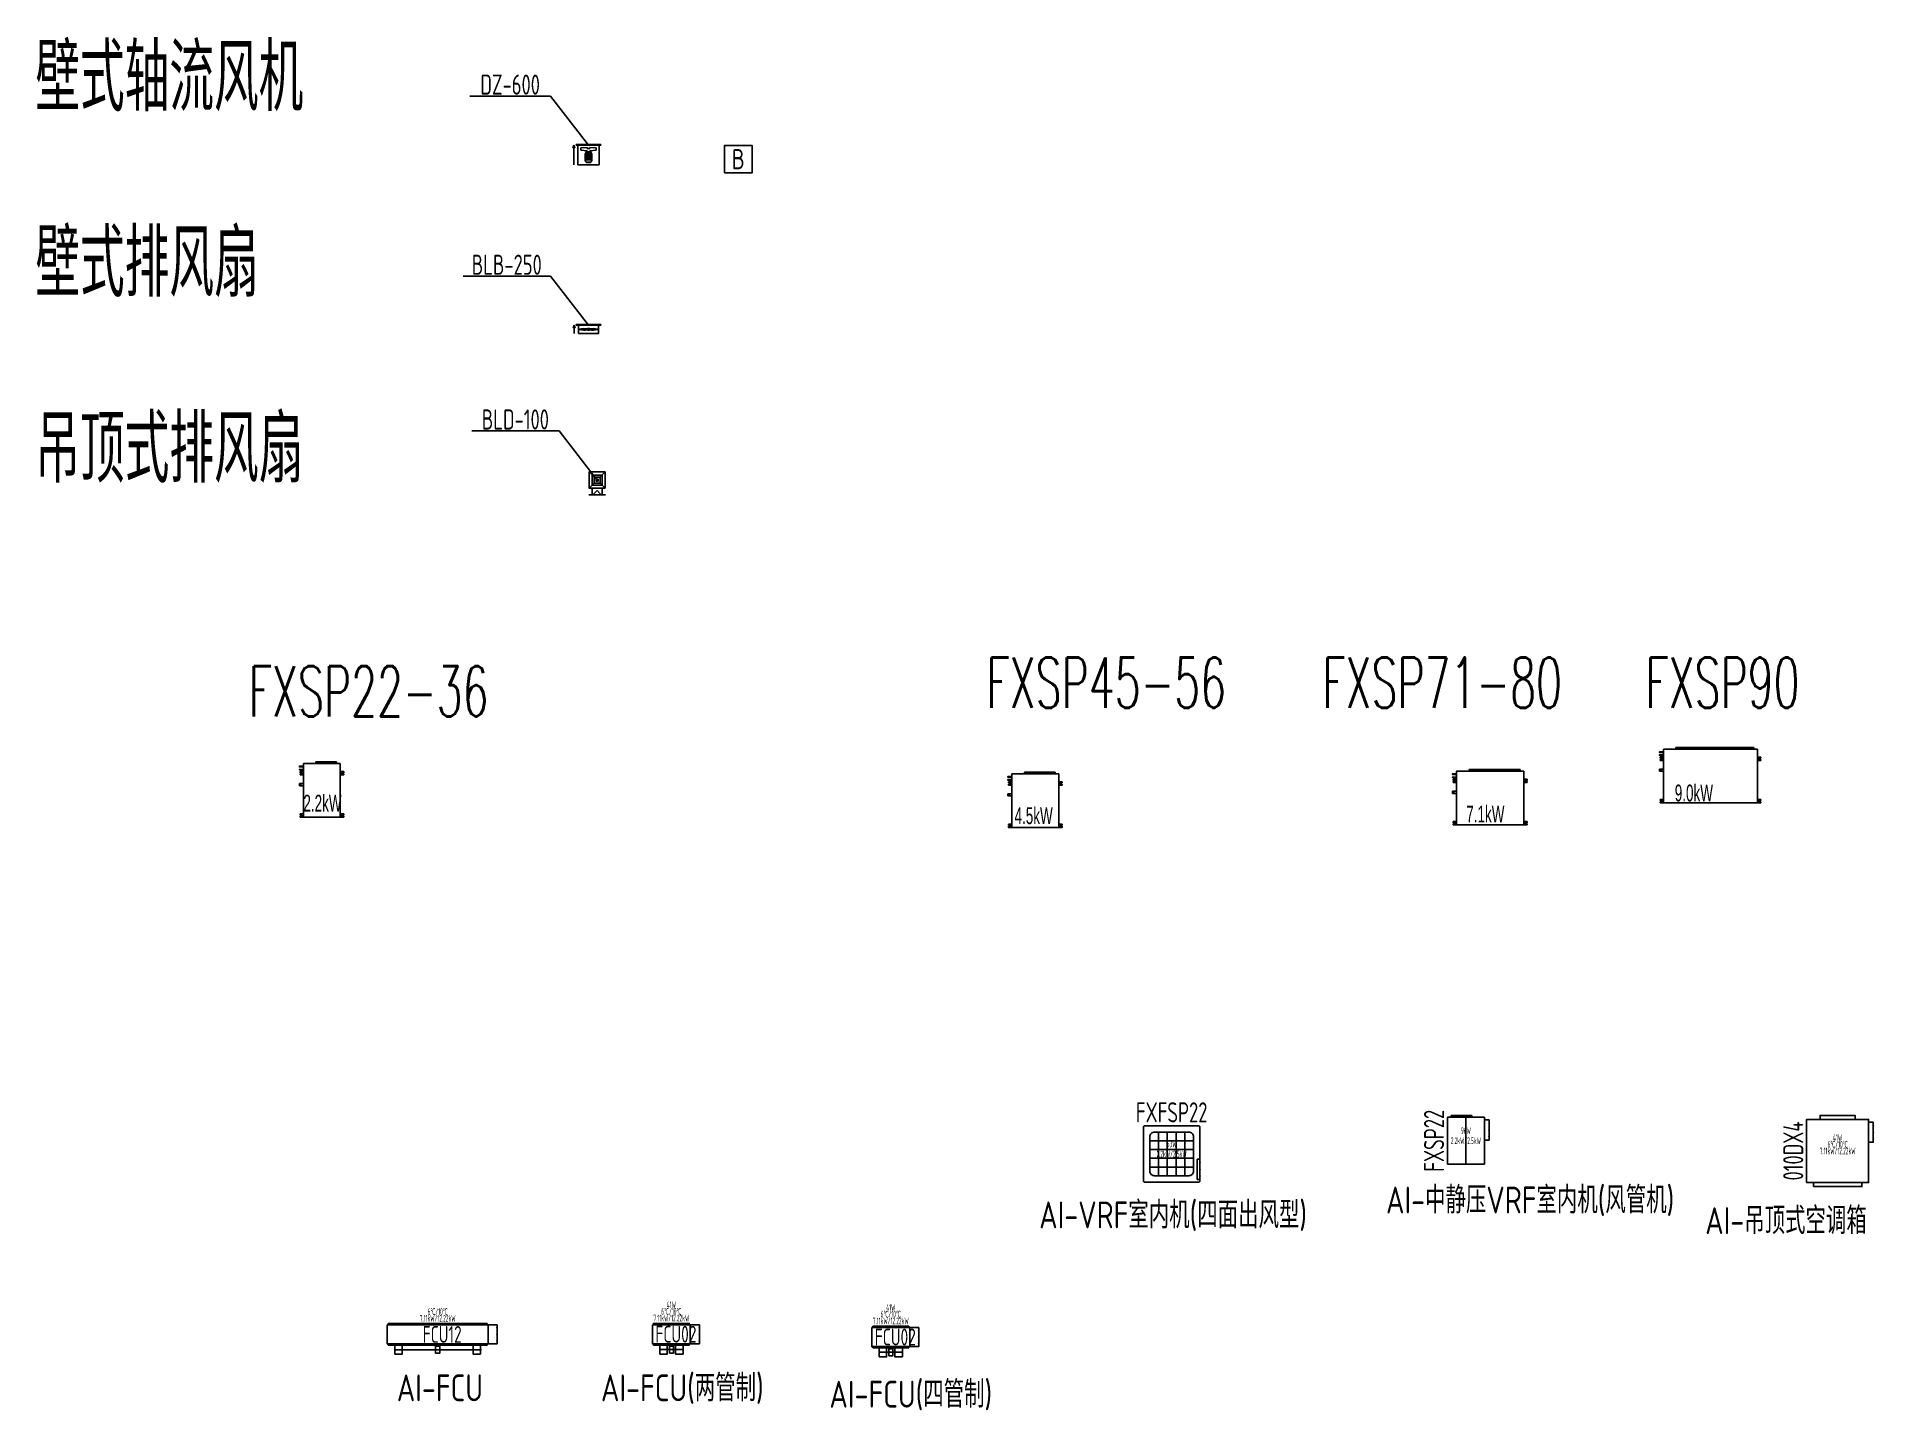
# Model space of a CAD drawing. Header units: millimetres. Extents: x -1040173 to 349982, y -145921 to 298175.
# Drawn here: x -371911 to -344573, y 133714 to 154166 of the extents above; entities that cross this region are included whole.
import ezdxf
from ezdxf.enums import TextEntityAlignment as Align

# ---------------------------------------------------------------- set-up
doc = ezdxf.new("R2010")
doc.units = ezdxf.units.MM
doc.header["$LTSCALE"] = 500
doc.header["$MEASUREMENT"] = 0
doc.linetypes.add('DASH', pattern=[0.35, 0.25, -0.1])
doc.linetypes.add('HIDDEN2', pattern=[0.1875, 0.125, -0.0625])
doc.layers.get('0').update_dxf_attribs({"color": 255, "linetype": 'CONTINUOUS'})
doc.layers.get('DEFPOINTS').update_dxf_attribs({"linetype": 'CONTINUOUS'})
doc.layers.add('AI-注释', color=6, linetype='CONTINUOUS', plot=False)
for name, color, linetype in [('E-FAS-DEVC', 3, 'CONTINUOUS'), ('E-POWR-EQPM', 3, 'CONTINUOUS'), ('E-UNIV-EL', 140, 'CONTINUOUS'), ('h-papp-valv', 3, 'CONTINUOUS'), ('H-PIPE-DIMS', 7, 'CONTINUOUS'), ('M-A-TEXT', 3, 'CONTINUOUS')]:
    doc.layers.add(name, color=color, linetype=linetype)
doc.styles.add('K-KHZ', font='tj03-romand1.shx', dxfattribs={"width": 0.8, "bigfont": 'tjkts.shx'})
doc.styles.add('M-TEXT1', font='tj-romans1.shx', dxfattribs={"width": 0.7, "bigfont": 'tj-hztxt1.shx'})
doc.styles.add('TH-STYLE3', font='tssdeng.shx', dxfattribs={"width": 0.7, "bigfont": 'tssdchn.shx'})

msp = doc.modelspace()

# ---------------------------------------------------------------- texts
at = {"style": 'TH-STYLE3', "width": 0.8}
for s, p in [('AI-中静压VRF室内机(风管机)', (-351826, 136645)), ('AI-VRF室内机(四面出风型)', (-356989, 136423)), ('AI-吊顶式空调箱', (-347075, 136338)), ('AI-FCU', (-366551, 133848)), ('AI-FCU(两管制)', (-363512, 133848)), ('AI-FCU(四管制)', (-360111, 133753))]:
    msp.add_text(s, height=400, dxfattribs=at).set_placement(p)
at = {"layer": 'AI-注释', "color": 1, "style": 'TH-STYLE3', "width": 0.7}
for s, p in [('壁式轴流风机', (-371932, 153057)), ('壁式排风扇', (-371932, 150294)), ('吊顶式排风扇', (-371932, 147527))]:
    msp.add_text(s, height=1000, dxfattribs=at).set_placement(p)
at = {"layer": 'M-A-TEXT', "style": 'M-TEXT1', "width": 0.6}
for s, p in [('FXSP45-56', (-357775, 144173, 0)), ('FXSP71-80', (-352775, 144173, 0)), ('FXSP90', (-347966, 144173, 0)), ('FXSP22-36', (-368755, 144046, 0))]:
    msp.add_text(s, height=750, dxfattribs=at).set_placement(p)

# ---------------------------------------------------------------- blocks, each defined once
blk = doc.blocks.new('*U626')
at = {"color": 94}
for p, q in [((-1.95, -3.25), (-1.95, 3.25)), ((-0.65, -3.25), (-0.65, 3.25)), ((0.65, -3.25), (0.65, 3.25)), ((1.95, -3.25), (1.95, 3.25)), ((3.25, 1.95), (-3.25, 1.95)), ((3.25, 0.65), (-3.25, 0.65)), ((3.25, -0.65), (-3.25, -0.65)), ((3.25, -1.95), (-3.25, -1.95))]:
    blk.add_line(p, q, dxfattribs=at)
blk.add_lwpolyline([(-4.02, -4.2), (4.02, -4.2, 0.414214), (4.2, -4.02), (4.2, 4.02, 0.414214), (4.02, 4.2), (-4.02, 4.2, 0.414214), (-4.2, 4.02), (-4.2, -4.02, 0.414214)], format="xyb", close=True)
blk.add_lwpolyline([(-2.54, -3.25), (2.54, -3.25, 0.414214), (3.25, -2.54), (3.25, 2.54, 0.414214), (2.54, 3.25), (-2.54, 3.25, 0.414214), (-3.25, 2.54), (-3.25, -2.54, 0.414214)], format="xyb", close=True, dxfattribs=at)
at = {"linetype": 'DASH'}
blk.add_lwpolyline([(4.2, -3.8), (4.2, -0.8), (3.8, -0.8), (3.8, -3.8)], close=True, dxfattribs=at)
for p in [(4.2, -1.3), (4.2, -2.3), (4.2, -3.3)]:
    blk.add_point(p)
at = {"layer": 'DEFPOINTS', "color": 3, "style": 'TH-STYLE3', "width": 0.7}
blk.add_attdef('设备编号', text='', height=3, dxfattribs=at).set_placement((0, 6.2), align=Align.MIDDLE)
at = {"layer": 'DEFPOINTS', "color": 6, "style": 'TH-STYLE3', "width": 0.5}
for tag, p in [('制冷量/制热量', (0, 0)), ('设备电量', (0, 1.5))]:
    blk.add_attdef(tag, text='', height=1, dxfattribs=at).set_placement(p, align=Align.MIDDLE)
blk = doc.blocks.new('*U628')
for points in [[(-4.61, -9.4), (4.61, -9.4), (4.61, 0), (-4.61, 0)], [(-2.61, 0), (2.61, 0), (2.61, 0.6), (-2.61, 0.6)], [(5.31, -0.4), (4.61, -0.4), (4.61, -3.4), (5.31, -3.4)], [(-3.61, -10), (3.61, -10), (3.61, -9.4), (-3.61, -9.4)]]:
    blk.add_lwpolyline(points, close=True)
for p in [(5.31, -0.9), (5.31, -1.9), (5.31, -2.9)]:
    blk.add_point(p)
at = {"layer": 'DEFPOINTS', "color": 3, "style": 'TH-STYLE3', "width": 0.7}
blk.add_attdef('设备编号', text='', height=3, rotation=90, dxfattribs=at).set_placement((-6.61, -4.7), align=Align.MIDDLE)
at = {"layer": 'DEFPOINTS', "color": 6, "style": 'TH-STYLE3', "width": 0.5}
for tag, p in [('设备电量', (0, -2.7)), ('冷水温差/热水温差', (0, -3.7)), ('制冷量/制热量', (0, -4.7))]:
    blk.add_attdef(tag, text='', height=1, dxfattribs=at).set_placement(p, align=Align.MIDDLE)
blk = doc.blocks.new('*U633')
blk.add_line((-1.82, -3.88), (1.82, -3.88))
for points in [[(-2.67, -0.19), (2.67, -0.19), (2.67, 0), (-2.67, 0)], [(-2.83, -0.19), (2.82, -0.19), (2.82, -3.02), (-2.83, -3.02)], [(2.82, -3.02), (4.17, -3.02), (4.17, -0.19), (2.82, -0.19)], [(-2.67, -3.21), (2.67, -3.21), (2.67, -3.02), (-2.67, -3.02)], [(-1.73, -4.56), (-0.62, -4.56), (-0.62, -3.21), (-1.73, -3.21)], [(-0.3, -4.41), (0.3, -4.41), (0.3, -3.36), (-0.3, -3.36)], [(1.73, -4.56), (0.62, -4.56), (0.62, -3.21), (1.73, -3.21)]]:
    blk.add_lwpolyline(points, close=True)
for p in [(4.17, -0.61), (4.17, -1.6), (4.17, -2.6)]:
    blk.add_point(p)
at = {"layer": 'DEFPOINTS', "color": 6, "style": 'TH-STYLE3', "width": 0.5}
for tag, p in [('设备电量', (0, 2.8)), ('冷水温差/热水温差', (0, 1.8)), ('制冷量/制热量', (0, 0.8))]:
    blk.add_attdef(tag, text='', height=1, dxfattribs=at).set_placement(p, align=Align.MIDDLE)
at = {"layer": 'DEFPOINTS', "color": 3, "style": 'TH-STYLE3', "width": 0.7}
blk.add_attdef('设备编号', text='', height=2.5, dxfattribs=at).set_placement((0.67, -1.6), align=Align.MIDDLE)
blk = doc.blocks.new('*U634')
blk.add_line((-1.82, -3.88), (1.82, -3.88))
for points in [[(-2.67, -0.19), (2.67, -0.19), (2.67, 0), (-2.67, 0)], [(-2.83, -0.19), (2.82, -0.19), (2.82, -3.02), (-2.83, -3.02)], [(2.82, -3.02), (4.17, -3.02), (4.17, -0.19), (2.82, -0.19)], [(-2.67, -3.21), (2.67, -3.21), (2.67, -3.02), (-2.67, -3.02)], [(-1.73, -4.56), (-0.62, -4.56), (-0.62, -3.21), (-1.73, -3.21)], [(-0.3, -4.41), (0.3, -4.41), (0.3, -3.36), (-0.3, -3.36)], [(1.73, -4.56), (0.62, -4.56), (0.62, -3.21), (1.73, -3.21)]]:
    blk.add_lwpolyline(points, close=True)
for p in [(4.17, -0.61), (4.17, -1.6), (4.17, -2.6)]:
    blk.add_point(p)
at = {"layer": 'DEFPOINTS', "color": 6, "style": 'TH-STYLE3', "width": 0.5}
for tag, p in [('设备电量', (0, 2.8)), ('冷水温差/热水温差', (0, 1.8)), ('制冷量/制热量', (0, 0.8))]:
    blk.add_attdef(tag, text='', height=1, dxfattribs=at).set_placement(p, align=Align.MIDDLE)
at = {"layer": 'DEFPOINTS', "color": 3, "style": 'TH-STYLE3', "width": 0.7}
blk.add_attdef('设备编号', text='', height=2.5, dxfattribs=at).set_placement((0.67, -1.6), align=Align.MIDDLE)
blk = doc.blocks.new('*U627')
for p, q in [((-2.75, 0), (2.75, 0)), ((-2.2, 0.25), (0.9, 0.25)), ((-2.2, 0.25), (-2.2, 0)), ((0.9, 0.25), (0.9, 0)), ((2.75, 0), (2.75, -7)), ((-2.75, 0), (-2.75, -7)), ((-2.75, -7), (2.75, -7))]:
    blk.add_line(p, q)
at = {"color": 3}
blk.add_line((0, -7), (0, 0), dxfattribs=at)
blk.add_lwpolyline([(3.45, -0.4), (2.75, -0.4), (2.75, -3.4), (3.45, -3.4)], close=True)
for p in [(3.45, -1.9), (3.45, -2.9)]:
    blk.add_point(p)
at = {"layer": 'DEFPOINTS', "color": 3, "style": 'TH-STYLE3', "width": 0.7}
blk.add_attdef('设备编号', text='', height=3, rotation=90, dxfattribs=at).set_placement((-4.75, -3.5), align=Align.MIDDLE)
at = {"layer": 'DEFPOINTS', "color": 6, "style": 'TH-STYLE3', "width": 0.5}
for tag, p in [('设备电量', (0, -1.99)), ('制冷量/制热量', (0, -3.49))]:
    blk.add_attdef(tag, text='', height=1, dxfattribs=at).set_placement(p, align=Align.MIDDLE)
blk = doc.blocks.new('*U632')
blk.add_line((-6.5, -3.88), (6.5, -3.88))
for points in [[(-7.35, -0.19), (7.35, -0.19), (7.35, 0), (-7.35, 0)], [(-7.5, -0.19), (7.5, -0.19), (7.5, -3.02), (-7.5, -3.02)], [(7.5, -3.02), (8.84, -3.02), (8.84, -0.19), (7.5, -0.19)], [(-7.35, -3.21), (7.35, -3.21), (7.35, -3.02), (-7.35, -3.02)], [(-6.4, -4.56), (-5.3, -4.56), (-5.3, -3.21), (-6.4, -3.21)], [(-0.3, -4.41), (0.3, -4.41), (0.3, -3.36), (-0.3, -3.36)], [(6.4, -4.56), (5.3, -4.56), (5.3, -3.21), (6.4, -3.21)]]:
    blk.add_lwpolyline(points, close=True)
for p in [(8.84, -0.61), (8.84, -1.6), (8.84, -2.6)]:
    blk.add_point(p)
at = {"layer": 'DEFPOINTS', "color": 3, "style": 'TH-STYLE3', "width": 0.7}
blk.add_text('FCU12', height=2.5, dxfattribs=at).set_placement((0.67, -1.6), align=Align.MIDDLE)
at = {"layer": 'DEFPOINTS', "color": 6, "style": 'TH-STYLE3', "width": 0.5}
for tag, p in [('冷水温差/热水温差', (0, 1.8)), ('制冷量/制热量', (0, 0.8))]:
    blk.add_attdef(tag, text='', height=1, dxfattribs=at).set_placement(p, align=Align.MIDDLE)
blk = doc.blocks.new('E-BVRV010')
for p, q in [((4.95, 8.25), (1.85, 8.25)), ((1.85, 8.25), (1.85, 8)), ((4.95, 8.25), (4.95, 8)), ((-0.66, 7.55), (-0.51, 7.55)), ((-0.64, 7.09), (-0.53, 7.09)), ((0, 7.61), (-0.6, 7.61)), ((-0.6, 7.49), (-0.6, 7.61)), ((0, 7.49), (-0.6, 7.49)), ((0, 7.12), (-0.6, 7.12)), ((-0.6, 7.06), (-0.6, 7.12)), ((0, 7.06), (-0.6, 7.06)), ((-0.5, 6.8), (0, 6.8)), ((-0.5, 6.63), (-0.5, 6.8)), ((-0.25, 6.63), (-0.5, 6.63)), ((-0.5, 6.3), (-0.5, 6.47)), ((-0.25, 6.47), (-0.5, 6.47)), ((-0.5, 6.3), (0, 6.3)), ((5.5, 8), (0, 8)), ((0, 8), (0, 0)), ((5.5, 8), (5.5, 0)), ((6, 6.8), (5.5, 6.8)), ((6, 6.3), (5.5, 6.3)), ((5.75, 6.63), (6, 6.63)), ((5.75, 6.47), (6, 6.47)), ((6, 6.63), (6, 6.8)), ((6, 6.3), (6, 6.47)), ((-0.3, 4.85), (-0.7, 4.85)), ((-0.6, 5.01), (-0.6, 4.69)), ((-0.6, 5.01), (0, 5.01)), ((-0.6, 4.69), (0, 4.69)), ((-0.5, 0.5), (0, 0.5)), ((-0.5, 0.33), (-0.5, 0.5)), ((-0.25, 0.33), (-0.5, 0.33)), ((-0.5, 0), (-0.5, 0.17)), ((-0.25, 0.17), (-0.5, 0.17)), ((-0.5, 0), (0, 0)), ((5.5, 0), (0, 0)), ((6, 0.5), (5.5, 0.5)), ((6, 0), (5.5, 0)), ((5.75, 0.33), (6, 0.33)), ((5.75, 0.17), (6, 0.17)), ((6, 0.33), (6, 0.5)), ((6, 0), (6, 0.17))]:
    blk.add_line(p, q)
for centre in [(1.9, 8.12), (3.4, 8.12), (4.9, 8.12)]:
    blk.add_circle(centre, 0.0235)
for centre, start, end in [((-0.25, 6.55), 270, 90), ((5.75, 6.55), 90, 270), ((-0.25, 0.25), 270, 90), ((5.75, 0.25), 90, 270)]:
    blk.add_arc(centre, 0.0833, start, end)
at = {"layer": 'DEFPOINTS', "style": 'K-KHZ', "width": 0.6, "flags": 4}
blk.add_attdef('Q', (0, 0.85), '', height=2.5, dxfattribs=at)
blk = doc.blocks.new('E-BVRV011')
for p, q in [((6.45, 8.25), (1.85, 8.25)), ((1.85, 8), (1.85, 8.25)), ((6.45, 8), (6.45, 8.25)), ((-0.66, 7.55), (-0.51, 7.55)), ((-0.64, 7.09), (-0.53, 7.09)), ((0, 7.61), (-0.6, 7.61)), ((-0.6, 7.49), (-0.6, 7.61)), ((0, 7.49), (-0.6, 7.49)), ((0, 7.12), (-0.6, 7.12)), ((-0.6, 7.06), (-0.6, 7.12)), ((0, 7.06), (-0.6, 7.06)), ((-0.5, 6.8), (0, 6.8)), ((-0.5, 6.63), (-0.5, 6.8)), ((-0.25, 6.63), (-0.5, 6.63)), ((-0.5, 6.3), (-0.5, 6.47)), ((-0.25, 6.47), (-0.5, 6.47)), ((-0.5, 6.3), (0, 6.3)), ((7, 8), (0, 8)), ((0, 8), (0, 0)), ((7, 0), (7, 8)), ((7.5, 6.8), (7, 6.8)), ((7.5, 6.3), (7, 6.3)), ((7.25, 6.63), (7.5, 6.63)), ((7.25, 6.47), (7.5, 6.47)), ((7.5, 6.63), (7.5, 6.8)), ((7.5, 6.3), (7.5, 6.47)), ((-0.3, 4.85), (-0.7, 4.85)), ((-0.6, 5.01), (-0.6, 4.69)), ((-0.6, 5.01), (0, 5.01)), ((-0.6, 4.69), (0, 4.69)), ((-0.5, 0.5), (0, 0.5)), ((-0.5, 0.33), (-0.5, 0.5)), ((-0.25, 0.33), (-0.5, 0.33)), ((-0.5, 0), (-0.5, 0.17)), ((-0.25, 0.17), (-0.5, 0.17)), ((-0.5, 0), (0, 0)), ((0, 0), (7, 0)), ((7.5, 0.5), (7, 0.5)), ((7.5, 0), (7, 0)), ((7.25, 0.33), (7.5, 0.33)), ((7.25, 0.17), (7.5, 0.17)), ((7.5, 0.33), (7.5, 0.5)), ((7.5, 0), (7.5, 0.17))]:
    blk.add_line(p, q)
for centre in [(2.2, 8.12), (2.85, 8.12), (3.5, 8.12), (4.15, 8.12), (4.8, 8.12), (5.45, 8.12), (6.1, 8.12)]:
    blk.add_circle(centre, 0.0235)
for centre, start, end in [((-0.25, 6.55), 270, 90), ((7.25, 6.55), 90, 270), ((-0.25, 0.25), 270, 90), ((7.25, 0.25), 90, 270)]:
    blk.add_arc(centre, 0.0833, start, end)
at = {"layer": 'DEFPOINTS', "style": 'K-KHZ', "width": 0.6, "flags": 4}
blk.add_attdef('Q', (0.39, 0.5), '', height=2.5, dxfattribs=at)
blk = doc.blocks.new('E-BVRV012')
for p, q in [((9.45, 8.25), (1.85, 8.25)), ((1.85, 8), (1.85, 8.25)), ((9.45, 8), (9.45, 8.25)), ((-0.66, 7.55), (-0.51, 7.55)), ((-0.64, 7.09), (-0.53, 7.09)), ((0, 7.61), (-0.6, 7.61)), ((-0.6, 7.49), (-0.6, 7.61)), ((0, 7.49), (-0.6, 7.49)), ((0, 7.12), (-0.6, 7.12)), ((-0.6, 7.06), (-0.6, 7.12)), ((0, 7.06), (-0.6, 7.06)), ((-0.5, 6.8), (0, 6.8)), ((-0.5, 6.63), (-0.5, 6.8)), ((-0.25, 6.63), (-0.5, 6.63)), ((-0.5, 6.3), (-0.5, 6.47)), ((-0.25, 6.47), (-0.5, 6.47)), ((-0.5, 6.3), (0, 6.3)), ((10, 8), (0, 8)), ((0, 8), (0, 0)), ((10, 8), (10, 0)), ((10.5, 6.8), (10, 6.8)), ((10.5, 6.3), (10, 6.3)), ((10.25, 6.63), (10.5, 6.63)), ((10.25, 6.47), (10.5, 6.47)), ((10.5, 6.63), (10.5, 6.8)), ((10.5, 6.3), (10.5, 6.47)), ((-0.3, 4.85), (-0.7, 4.85)), ((-0.6, 5.01), (-0.6, 4.69)), ((-0.6, 5.01), (0, 5.01)), ((-0.6, 4.69), (0, 4.69)), ((-0.5, 0.5), (0, 0.5)), ((-0.5, 0.33), (-0.5, 0.5)), ((-0.25, 0.33), (-0.5, 0.33)), ((-0.5, 0), (-0.5, 0.17)), ((-0.25, 0.17), (-0.5, 0.17)), ((-0.5, 0), (0, 0)), ((0, 0), (10, 0)), ((10.5, 0.5), (10, 0.5)), ((10.5, 0), (10, 0)), ((10.25, 0.33), (10.5, 0.33)), ((10.25, 0.17), (10.5, 0.17)), ((10.5, 0.33), (10.5, 0.5)), ((10.5, 0), (10.5, 0.17))]:
    blk.add_line(p, q)
for centre in [(2.08, 8.12), (2.73, 8.12), (3.38, 8.12), (4.03, 8.12), (4.68, 8.12), (5.33, 8.12), (5.98, 8.12), (6.63, 8.12), (7.28, 8.12), (7.93, 8.12), (8.58, 8.12)]:
    blk.add_circle(centre, 0.0235)
for centre, start, end in [((-0.25, 6.55), 270, 90), ((10.25, 6.55), 90, 270), ((-0.25, 0.25), 270, 90), ((10.25, 0.25), 90, 270)]:
    blk.add_arc(centre, 0.0833, start, end)
for p in [(2.73, 8.12), (3.38, 8.12), (4.03, 8.12), (4.68, 8.12), (5.33, 8.12), (5.98, 8.12), (6.63, 8.12), (7.28, 8.12), (7.93, 8.12), (8.58, 8.12)]:
    blk.add_point(p)
at = {"layer": 'DEFPOINTS', "style": 'K-KHZ', "width": 0.6, "flags": 4}
blk.add_attdef('Q', (1.44, 0.36), '', height=2.5, dxfattribs=at)
blk = doc.blocks.new('E-BVRV013')
for p, q in [((13.45, 8.25), (1.85, 8.25)), ((1.85, 8), (1.85, 8.25)), ((13.45, 8), (13.45, 8.25)), ((-0.66, 7.55), (-0.51, 7.55)), ((-0.64, 7.09), (-0.53, 7.09)), ((0, 7.61), (-0.6, 7.61)), ((-0.6, 7.49), (-0.6, 7.61)), ((0, 7.49), (-0.6, 7.49)), ((0, 7.12), (-0.6, 7.12)), ((-0.6, 7.06), (-0.6, 7.12)), ((0, 7.06), (-0.6, 7.06)), ((-0.5, 6.8), (0, 6.8)), ((-0.5, 6.63), (-0.5, 6.8)), ((-0.25, 6.63), (-0.5, 6.63)), ((-0.5, 6.3), (-0.5, 6.47)), ((-0.25, 6.47), (-0.5, 6.47)), ((-0.5, 6.3), (0, 6.3)), ((14, 8), (0, 8)), ((0, 8), (0, 0)), ((14, 8), (14, 0)), ((14.5, 6.8), (14, 6.8)), ((14.5, 6.3), (14, 6.3)), ((14.25, 6.63), (14.5, 6.63)), ((14.25, 6.47), (14.5, 6.47)), ((14.5, 6.63), (14.5, 6.8)), ((14.5, 6.3), (14.5, 6.47)), ((-0.3, 4.85), (-0.7, 4.85)), ((-0.6, 5.01), (-0.6, 4.69)), ((-0.6, 5.01), (0, 5.01)), ((-0.6, 4.69), (0, 4.69)), ((-0.5, 0.5), (0, 0.5)), ((-0.5, 0.33), (-0.5, 0.5)), ((-0.25, 0.33), (-0.5, 0.33)), ((-0.5, 0), (-0.5, 0.17)), ((-0.25, 0.17), (-0.5, 0.17)), ((-0.5, 0), (0, 0)), ((0, 0), (14, 0)), ((14.5, 0.5), (14, 0.5)), ((14.5, 0), (14, 0)), ((14.25, 0.33), (14.5, 0.33)), ((14.25, 0.17), (14.5, 0.17)), ((14.5, 0.33), (14.5, 0.5)), ((14.5, 0), (14.5, 0.17))]:
    blk.add_line(p, q)
for centre in [(2.08, 8.12), (2.73, 8.12), (2.73, 8.12), (3.38, 8.12), (3.38, 8.12), (4.03, 8.12), (4.03, 8.12), (4.68, 8.12), (4.68, 8.12), (5.33, 8.12), (5.33, 8.12), (5.98, 8.12), (5.98, 8.12), (6.63, 8.12), (6.63, 8.12), (7.28, 8.12), (7.28, 8.12), (7.93, 8.12), (7.93, 8.12), (8.58, 8.12), (8.58, 8.12), (9.23, 8.12), (9.88, 8.12), (10.53, 8.12), (11.18, 8.12), (11.83, 8.12), (12.48, 8.12)]:
    blk.add_circle(centre, 0.0235)
for centre, start, end in [((-0.25, 6.55), 270, 90), ((14.25, 6.55), 90, 270), ((-0.25, 0.25), 270, 90), ((14.25, 0.25), 90, 270)]:
    blk.add_arc(centre, 0.0833, start, end)
for p in [(2.73, 8.12), (3.38, 8.12), (4.03, 8.12), (4.68, 8.12), (5.33, 8.12), (5.98, 8.12), (6.63, 8.12), (7.28, 8.12), (7.93, 8.12), (8.58, 8.12)]:
    blk.add_point(p)
at = {"layer": 'DEFPOINTS', "style": 'K-KHZ', "width": 0.6, "flags": 4}
blk.add_attdef('Q', (1.66, 0.21), '', height=2.5, dxfattribs=at)
blk = doc.blocks.new('*U629')
for p, q in [((-2.19, 0), (-2.34, -0.42)), ((-2.19, -2.95), (-2.19, 0)), ((-2.19, 0), (-2.05, -0.42)), ((1.83, 0.1), (-1.83, 0.1)), ((-1.83, 0.1), (-1.83, 0)), ((1.83, 0), (-1.83, 0)), ((-1.6, -2.95), (-1.6, 0)), ((1.83, 0.1), (1.83, 0)), ((1.6, -2.95), (1.6, 0)), ((1.6, -2.95), (-1.6, -2.95))]:
    blk.add_line(p, q)
at = {"layer": 'DEFPOINTS'}
for p, q in [((-5.66, 7.32), (-17.66, 7.32)), ((0, 0), (-5.66, 7.32))]:
    blk.add_line(p, q, dxfattribs=at)
at = {"layer": 'E-UNIV-EL'}
for p, q in [((-0.19, -0.33), (-1.15, -0.39)), ((-1.15, -0.74), (-1.15, -0.39)), ((-0.18, -0.82), (-1.15, -0.74)), ((-0.48, -1.31), (0.48, -1.31)), ((-0.48, -2.2), (0.48, -2.2)), ((-0.4, -2.2), (-0.4, -1.31)), ((-0.39, -1.19), (-0.39, -1.05)), ((-0.34, -1), (0.34, -1)), ((-0.28, -2.52), (-0.28, -2.57)), ((-0.28, -2.57), (0.28, -2.57)), ((-0.23, -2.2), (-0.23, -1.31)), ((-0.19, -0.33), (-0.19, -0.48)), ((-0.19, -0.48), (0.19, -0.48)), ((-0.18, -1), (-0.18, -0.82)), ((0, -2.2), (0, -1.31)), ((0.18, -0.82), (1.15, -0.74)), ((0.18, -1), (0.18, -0.82)), ((0.19, -0.33), (1.15, -0.39)), ((0.19, -0.33), (0.19, -0.48)), ((0.23, -2.2), (0.23, -1.31)), ((0.28, -2.52), (0.28, -2.57)), ((0.39, -1.19), (0.39, -1.05)), ((0.4, -2.2), (0.4, -1.31)), ((1.15, -0.74), (1.15, -0.39))]:
    blk.add_line(p, q, dxfattribs=at)
blk.add_lwpolyline([(-0.28, -2.52), (0.28, -2.52, 0.414214), (0.48, -2.33), (0.48, -1.26, 0.414214), (0.41, -1.19), (-0.41, -1.19, 0.414214), (-0.48, -1.26), (-0.48, -2.33, 0.414214)], format="xyb", close=True, dxfattribs=at)
for centre, start, end in [((-0.34, -1.05), 89.9999, 180), ((0.34, -1.05), 0, 89.9999)]:
    blk.add_arc(centre, 0.05, start, end, dxfattribs=at)
at = {"layer": 'DEFPOINTS', "style": 'TH-STYLE3', "width": 0.7}
blk.add_attdef('设备编号', text='', height=3, dxfattribs=at).set_placement((-11.66, 7.52), align=Align.CENTER)
blk = doc.blocks.new('*U630')
for p, q in [((-2.12, 0), (-2.27, -0.42)), ((-2.12, -1.2), (-2.12, 0)), ((-2.12, 0), (-1.98, -0.42))]:
    blk.add_line(p, q)
for points in [[(-1.82, 0), (1.82, 0), (1.82, 0.1), (-1.82, 0.1)], [(-1.5, -1.2), (1.5, -1.2), (1.5, 0), (-1.5, 0)]]:
    blk.add_lwpolyline(points, close=True)
at = {"layer": 'DEFPOINTS'}
for p, q in [((-5.66, 7.32), (-18.66, 7.32)), ((0, 0), (-5.66, 7.32))]:
    blk.add_line(p, q, dxfattribs=at)
at = {"layer": 'E-UNIV-EL'}
blk.add_lwpolyline([(-0.12, -0.72), (0.13, -0.72), (0.13, -0.47), (-0.12, -0.47)], close=True, dxfattribs=at)
for centre, radius, start, end in [((-1.33, -0.6), 0.0436, 115.3781, 244.6219), ((-0.68, -3.56), 3.07, 79.5445, 102.557), ((-0.68, 2.36), 3.07, 257.443, 280.4555), ((0.68, -3.56), 3.07, 77.4431, 100.4552), ((0.68, 2.36), 3.07, 259.5448, 282.5569), ((1.33, -0.6), 0.0436, 295.3781, 64.6219)]:
    blk.add_arc(centre, radius, start, end, dxfattribs=at)
at = {"layer": 'DEFPOINTS', "style": 'TH-STYLE3', "width": 0.7}
blk.add_attdef('设备编号', text='', height=3, dxfattribs=at).set_placement((-12.16, 7.52), align=Align.CENTER)
blk = doc.blocks.new('E-BFAN012')
at = {"color": 94}
for p, q in [((-0.45, 0.45), (-1.2, 1.2)), ((0, 0), (0, 0)), ((0.45, 0.45), (1.2, 1.2)), ((-0.45, -0.45), (-1.2, -1.2)), ((1.2, -1.2), (0.45, -0.45))]:
    blk.add_line(p, q, dxfattribs=at)
at = {"color": 3}
blk.add_line((1.25, -2.2), (-1.25, -2.2), dxfattribs=at)
at = {"color": 3, "linetype": 'HIDDEN2', "ltscale": 0.2}
for p in [(-0.53, -2.08), (0.53, -2.08)]:
    blk.add_line(p, (0, -1.55), dxfattribs=at)
blk.add_lwpolyline([(1.2, -1.2), (-1.2, -1.2), (-1.2, 1.2), (1.2, 1.2)], close=True)
at = {"color": 94}
for points in [[(0.75, -0.75), (-0.75, -0.75), (-0.75, 0.75), (0.75, 0.75)], [(0.45, -0.45), (-0.45, -0.45), (-0.45, 0.45), (0.45, 0.45)], [(0.15, -0.15), (-0.15, -0.15), (-0.15, 0.15), (0.15, 0.15)]]:
    blk.add_lwpolyline(points, close=True, dxfattribs=at)
for points in [[(-0.75, -2.2), (-0.75, -1.2)], [(0.75, -1.2), (0.75, -2.2)]]:
    blk.add_lwpolyline(points)
at = {"layer": 'DEFPOINTS'}
for p, q in [((-5.66, 7.32), (-18.66, 7.32)), ((0, 0), (-5.66, 7.32))]:
    blk.add_line(p, q, dxfattribs=at)
at = {"layer": 'DEFPOINTS', "style": 'TH-STYLE3', "width": 0.7}
blk.add_attdef('设备编号', text='', height=3, dxfattribs=at).set_placement((-12.16, 7.52), align=Align.CENTER)
blk = doc.blocks.new('手动执行机构')
at = {"layer": 'h-papp-valv'}
blk.add_lwpolyline([(-2.05, -2.05), (2.05, -2.05), (2.05, 2.05), (-2.05, 2.05)], close=True, dxfattribs=at)
at = {"layer": 'H-PIPE-DIMS', "style": 'TH-STYLE3', "width": 0.8}
blk.add_text('B', height=3, rotation=0, dxfattribs=at).set_placement((0, 0), align=Align.MIDDLE_CENTER)

# ---------------------------------------------------------------- block references
at = {"layer": 'E-FAS-DEVC', "xscale": 100, "yscale": 100, "zscale": 100}
msp.add_blockref('手动执行机构', (-361468, 152343), dxfattribs=at)
at = {"layer": 'E-POWR-EQPM', "xscale": 100, "yscale": 100, "zscale": 100}
for name, p, values in [('*U629', (-363698, 152551), {'设备编号': 'DZ-600'}), ('*U630', (-363698, 149869), {'设备编号': 'BLB-250'}), ('E-BFAN012', (-363570, 147565), {'设备编号': 'BLD-100'}), ('*U626', (-355017, 137531), {'设备编号': 'FXFSP22', '设备电量': '53W', '制冷量/制热量': '2.2kW/2.5kW'}), ('*U627', (-350637, 138077), {'设备编号': 'FXSP22', '制冷量/制热量': '2.2kW/2.5kW', '设备电量': '96W'}), ('*U628', (-345104, 138045), {'设备电量': '41W', '冷水温差/热水温差': '6℃/10℃', '制冷量/制热量': '7.11kW/12.22kW', '设备编号': '010DX4'}), ('*U633', (-362464, 135007), {'制冷量/制热量': '7.11kW/12.22kW', '冷水温差/热水温差': '6℃/10℃', '设备编号': 'FCU02', '设备电量': '41W'}), ('*U632', (-365943, 135004), {'制冷量/制热量': '7.11kW/12.22kW', '冷水温差/热水温差': '6℃/10℃'}), ('*U634', (-359198, 134965), {'制冷量/制热量': '7.11kW/12.22kW', '冷水温差/热水温差': '6℃/10℃', '设备编号': 'FCU02', '设备电量': '41W'})]:
    msp.add_blockref(name, p, dxfattribs=at).add_auto_attribs(values)
at = {"layer": 'E-POWR-EQPM'}
ref = msp.add_blockref('E-BVRV013', (-347695, 142759), dxfattribs=dict(at, xscale=100, yscale=100, zscale=100))
ref.add_attrib('Q', '9.0kW', (-347528, 142780), dxfattribs={"layer": 'DEFPOINTS', "height": 250, "style": 'K-KHZ', "width": 0.6})
ref = msp.add_blockref('E-BVRV010', (-367942, 142544), dxfattribs=dict(at, xscale=100, yscale=100, zscale=100))
ref.add_attrib('Q', '2.2kW', (-367942, 142629), dxfattribs={"layer": 'DEFPOINTS', "height": 250, "style": 'K-KHZ', "width": 0.6})
ref = msp.add_blockref('E-BVRV012', (-350776, 142430), dxfattribs=dict(at, xscale=100, yscale=100, zscale=100))
ref.add_attrib('Q', '7.1kW', (-350632, 142466), dxfattribs={"layer": 'DEFPOINTS', "height": 250, "style": 'K-KHZ', "width": 0.6})
ref = msp.add_blockref('E-BVRV011', (-357395, 142392), dxfattribs=dict(at, xscale=100, yscale=100, zscale=100))
ref.add_attrib('Q', '4.5kW', (-357356, 142442), dxfattribs={"layer": 'DEFPOINTS', "height": 250, "style": 'K-KHZ', "width": 0.6})

msp.set_redraw_order([(e.dxf.handle, doc.entitydb.next_handle()) for e in msp.query("TEXT MTEXT ATTDEF DIMENSION ARC_DIMENSION")])  # texts and dimensions are drawn at this point

doc.saveas('drawing.dxf')
